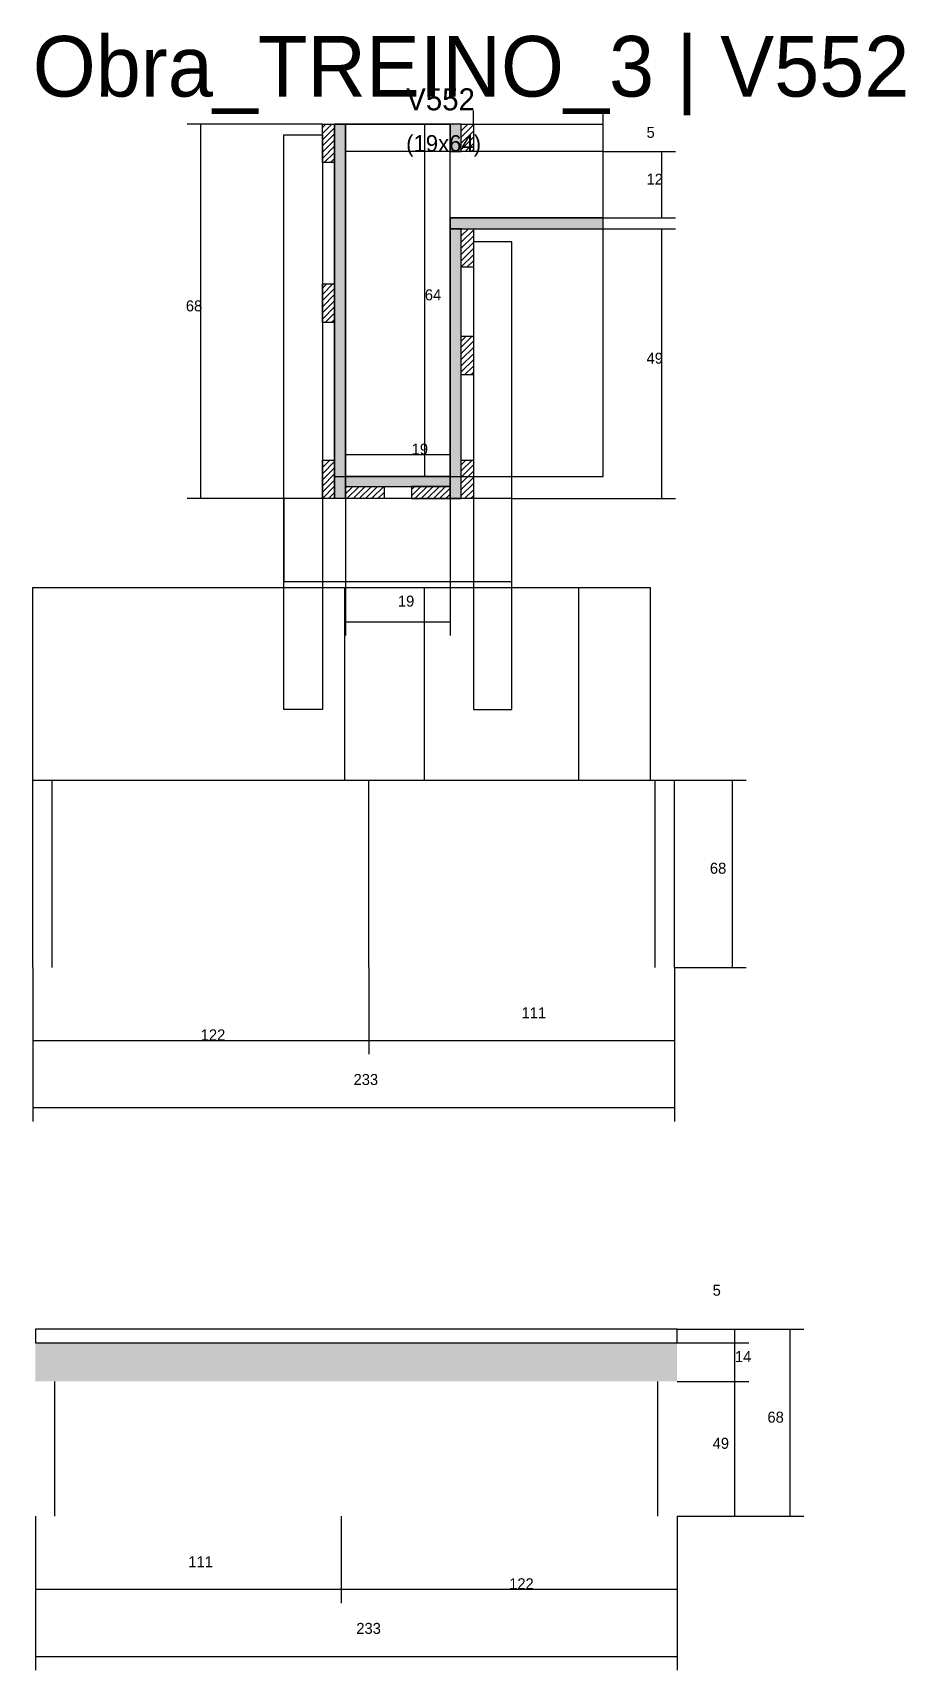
# Model space of a CAD drawing. Header units: metres. Extents: x -132 to 34800, y -36000 to 1848.
# Drawn here: x 11680 to 11997, y -31231 to -30637 of the extents above; entities that cross this region are included whole.
import ezdxf

# ---------------------------------------------------------------- set-up
doc = ezdxf.new("R2010")
doc.units = ezdxf.units.M
for name, color, linetype in [('CONCRETO', 251, 'Continuous'), ('COTA', 4, 'Continuous'), ('Cota Seção (2x)', 4, 'Continuous'), ('Hachura', 253, 'Continuous'), ('LABEL_ID', 3, 'Continuous'), ('Madeira', 126, 'Continuous'), ('Painéis', 200, 'Continuous'), ('SARR_2.2x7', 40, 'Continuous'), ('SARR_3.5x7', 81, 'Continuous'), ('Texto Seção', 7, 'Continuous')]:
    doc.layers.add(name, color=color, linetype=linetype)

msp = doc.modelspace()

# ---------------------------------------------------------------- texts
at = {"layer": 'COTA'}
for s, p in [('5', (11902.9, -30675)), ('12', (11902.9, -30692)), ('68', (11735.6, -30738)), ('49', (11902.9, -30757)), ('19', (11812.6, -30845.2)), ('68', (11925.9, -30942.2)), ('111', (11857.5, -30994.7)), ('122', (11741, -31002.7)), ('233', (11796.5, -31018.9)), ('5', (11926.9, -31095.4)), ('14', (11935, -31119.5)), ('68', (11946.8, -31141.5)), ('49', (11926.9, -31151)), ('111', (11736.5, -31194)), ('122', (11853, -31202)), ('233', (11797.5, -31218.2))]:
    msp.add_text(s, height=4, dxfattribs=at).set_placement(p)
at = {"layer": 'Cota Seção (2x)'}
for s, p in [('64', (11822.4, -30734)), ('19', (11817.6, -30790))]:
    msp.add_text(s, height=4, dxfattribs=at).set_placement(p)
at = {"layer": 'LABEL_ID'}
msp.add_text('Obra_TREINO_3 | V552', height=22, dxfattribs=at).set_placement((11680, -30660))
at = {"layer": 'Texto Seção'}
for s, height, p in [('V552', 8, (11815.6, -30665)), ('(19x64)', 6, (11815.6, -30680))]:
    msp.add_text(s, height=height, dxfattribs=at).set_placement(p)

# ---------------------------------------------------------------- hatches: boundary and pattern name
at = {"layer": 'COTA'}
h = msp.add_hatch(dxfattribs=at)
h.set_pattern_fill('AR-CONC', scale=0.03)
h.paths.add_polyline_path([(11681, -31112.5), (11681, -31126.5), (11681, -31126.5), (11914, -31126.5), (11914, -31126.5), (11914, -31112.5), (11914, -31112.5), (11681, -31112.5)])
at = {"layer": 'Hachura'}
h = msp.add_hatch(dxfattribs=at)
h.set_pattern_fill('ANSI31', scale=0.5)
h.paths.add_polyline_path([(11785.2, -30670), (11789.6, -30670), (11789.6, -30670), (11789.6, -30684), (11789.6, -30684), (11785.2, -30684), (11785.2, -30684), (11785.2, -30670)])
h = msp.add_hatch(color=8, dxfattribs=at)
h.dxf.hatch_style = 1
h.paths.add_polyline_path([(11789.6, -30670), (11793.6, -30670), (11793.6, -30670), (11793.6, -30806), (11793.6, -30806), (11789.6, -30806), (11789.6, -30806), (11789.6, -30670)])
h = msp.add_hatch(color=8, dxfattribs=at)
h.dxf.hatch_style = 1
h.paths.add_polyline_path([(11835.6, -30680), (11831.6, -30680), (11831.6, -30680), (11831.6, -30670), (11831.6, -30670), (11835.6, -30670), (11835.6, -30670), (11835.6, -30680)])
h = msp.add_hatch(dxfattribs=at)
h.set_pattern_fill('ANSI31', scale=0.5)
h.paths.add_polyline_path([(11835.6, -30670), (11840, -30670), (11840, -30670), (11840, -30680), (11840, -30680), (11835.6, -30680), (11835.6, -30680), (11835.6, -30670)])
h = msp.add_hatch(color=8, dxfattribs=at)
h.dxf.hatch_style = 1
h.paths.add_polyline_path([(11887.2, -30708), (11887.2, -30704), (11887.2, -30704), (11831.6, -30704), (11831.6, -30704), (11831.6, -30708), (11831.6, -30708), (11887.2, -30708)])
h = msp.add_hatch(color=8, dxfattribs=at)
h.dxf.hatch_style = 1
h.paths.add_polyline_path([(11835.6, -30708), (11831.6, -30708), (11831.6, -30708), (11831.6, -30806), (11831.6, -30806), (11835.6, -30806), (11835.6, -30806), (11835.6, -30708)])
h = msp.add_hatch(dxfattribs=at)
h.set_pattern_fill('ANSI31', scale=0.5)
h.paths.add_polyline_path([(11835.6, -30708), (11840, -30708), (11840, -30708), (11840, -30722), (11840, -30722), (11835.6, -30722), (11835.6, -30722), (11835.6, -30708)])
h = msp.add_hatch(dxfattribs=at)
h.set_pattern_fill('ANSI31', scale=0.5)
h.paths.add_polyline_path([(11785.2, -30728), (11789.6, -30728), (11789.6, -30728), (11789.6, -30742), (11789.6, -30742), (11785.2, -30742), (11785.2, -30742), (11785.2, -30728)])
h = msp.add_hatch(dxfattribs=at)
h.set_pattern_fill('ANSI31', scale=0.5)
h.paths.add_polyline_path([(11835.6, -30747), (11840, -30747), (11840, -30747), (11840, -30761), (11840, -30761), (11835.6, -30761), (11835.6, -30761), (11835.6, -30747)])
h = msp.add_hatch(dxfattribs=at)
h.set_pattern_fill('ANSI31', scale=0.5)
h.paths.add_polyline_path([(11785.2, -30792), (11789.6, -30792), (11789.6, -30792), (11789.6, -30806), (11789.6, -30806), (11785.2, -30806), (11785.2, -30806), (11785.2, -30792)])
h = msp.add_hatch(dxfattribs=at)
h.set_pattern_fill('ANSI31', scale=0.5)
h.paths.add_polyline_path([(11835.6, -30792), (11840, -30792), (11840, -30792), (11840, -30806), (11840, -30806), (11835.6, -30806), (11835.6, -30806), (11835.6, -30792)])
h = msp.add_hatch(color=8, dxfattribs=at)
h.dxf.hatch_style = 1
h.paths.add_polyline_path([(11831.6, -30801.6), (11831.6, -30798), (11831.6, -30798), (11793.6, -30798), (11793.6, -30798), (11793.6, -30801.6), (11793.6, -30801.6), (11831.6, -30801.6)])
h = msp.add_hatch(dxfattribs=at)
h.set_pattern_fill('ANSI31', scale=0.5)
h.paths.add_polyline_path([(11793.6, -30806), (11793.6, -30801.6), (11793.6, -30801.6), (11807.6, -30801.6), (11807.6, -30801.6), (11807.6, -30806), (11807.6, -30806), (11793.6, -30806)])
h = msp.add_hatch(dxfattribs=at)
h.set_pattern_fill('ANSI31', scale=0.5)
h.paths.add_polyline_path([(11831.6, -30806), (11831.6, -30801.6), (11831.6, -30801.6), (11817.6, -30801.6), (11817.6, -30801.6), (11817.6, -30806), (11817.6, -30806), (11831.6, -30806)])

# ---------------------------------------------------------------- linework, layer by layer
at = {"layer": 'CONCRETO'}
for points in [[(11831.6, -30704), (11831.6, -30706), (11831.6, -30706), (11831.6, -30798), (11793.6, -30798), (11793.6, -30670), (11789.6, -30670), (11789.6, -30670), (11831.6, -30670), (11831.6, -30680)], [(11793.6, -30694), (11793.6, -30694), (11793.6, -30726), (11793.6, -30726), (11793.6, -30798), (11831.6, -30798), (11831.6, -30704), (11887.2, -30704), (11887.2, -30680), (11831.6, -30680)]]:
    msp.add_lwpolyline(points, dxfattribs=at)
for points in [[(11789.6, -30798), (11831.6, -30798), (11831.6, -30670), (11789.6, -30670)], [(11793.6, -30798), (11887.2, -30798), (11887.2, -30680), (11793.6, -30680)]]:
    msp.add_lwpolyline(points, close=True, dxfattribs=at)
at = {"layer": 'COTA'}
for p, q in [((11840, -30670), (11840, -30665)), ((11887.2, -30680), (11887.2, -30665)), ((11785.2, -30670), (11736.1, -30670)), ((11741.1, -30806), (11741.1, -30670)), ((11840, -30670), (11887.2, -30670)), ((11887.2, -30680), (11913.4, -30680)), ((11908.4, -30704), (11908.4, -30680)), ((11849.6, -30708), (11913.4, -30708)), ((11887.2, -30704), (11913.4, -30704)), ((11908.4, -30806), (11908.4, -30708)), ((11771.2, -30806), (11736.1, -30806)), ((11793.6, -30806), (11793.6, -30855.7)), ((11831.6, -30806), (11831.6, -30855.7)), ((11854, -30806), (11913.4, -30806)), ((11793.6, -30850.7), (11831.6, -30850.7)), ((11913, -30908.2), (11939.1, -30908.2)), ((11934.1, -30976.2), (11934.1, -30908.2)), ((11680, -30976.2), (11680, -31007.7)), ((11680, -30976.2), (11680, -31032.1)), ((11802, -30976.2), (11802, -31007.7)), ((11802, -30976.2), (11802, -31007.7)), ((11913, -30976.2), (11913, -31007.7)), ((11913, -30976.2), (11913, -31032.1)), ((11913, -30976.2), (11939.1, -30976.2)), ((11680, -31002.7), (11802, -31002.7)), ((11802, -31002.7), (11913, -31002.7)), ((11680, -31027.1), (11913, -31027.1)), ((11914, -31107.5), (11960, -31107.5)), ((11914, -31107.5), (11940, -31107.5)), ((11935, -31112.5), (11935, -31107.5)), ((11955, -31175.5), (11955, -31107.5)), ((11914, -31112.5), (11940, -31112.5)), ((11914, -31112.5), (11940, -31112.5)), ((11935, -31126.5), (11935, -31112.5)), ((11914, -31126.5), (11940, -31126.5)), ((11914, -31126.5), (11940, -31126.5)), ((11935, -31175.5), (11935, -31126.5)), ((11681, -31175.5), (11681, -31207)), ((11681, -31175.5), (11681, -31231.4)), ((11792, -31175.5), (11792, -31207)), ((11792, -31175.5), (11792, -31207)), ((11914, -31175.5), (11914, -31207)), ((11914, -31175.5), (11914, -31231.4)), ((11914, -31175.5), (11940, -31175.5)), ((11914, -31175.5), (11960, -31175.5)), ((11681, -31202), (11792, -31202)), ((11792, -31202), (11914, -31202)), ((11681, -31226.4), (11914, -31226.4))]:
    msp.add_line(p, q, dxfattribs=at)
at = {"layer": 'Cota Seção (2x)'}
for p, q in [((11793.6, -30670), (11827.4, -30670)), ((11822.4, -30798), (11822.4, -30670)), ((11793.6, -30806), (11793.6, -30785)), ((11831.6, -30806), (11831.6, -30785)), ((11793.6, -30790), (11831.6, -30790)), ((11793.6, -30798), (11827.4, -30798))]:
    msp.add_line(p, q, dxfattribs=at)
at = {"layer": 'Madeira'}
for points in [[(11785.2, -30670), (11789.6, -30670), (11789.6, -30684), (11785.2, -30684)], [(11835.6, -30670), (11840, -30670), (11840, -30680), (11835.6, -30680)], [(11835.6, -30708), (11840, -30708), (11840, -30722), (11835.6, -30722)], [(11785.2, -30728), (11789.6, -30728), (11789.6, -30742), (11785.2, -30742)], [(11835.6, -30747), (11840, -30747), (11840, -30761), (11835.6, -30761)], [(11785.2, -30792), (11789.6, -30792), (11789.6, -30806), (11785.2, -30806)], [(11835.6, -30792), (11840, -30792), (11840, -30806), (11835.6, -30806)], [(11793.6, -30806), (11793.6, -30801.6), (11807.6, -30801.6), (11807.6, -30806)], [(11831.6, -30806), (11831.6, -30801.6), (11817.6, -30801.6), (11817.6, -30806)]]:
    msp.add_lwpolyline(points, close=True, dxfattribs=at)
at = {"layer": 'Painéis'}
for p, q in [((11793.6, -30806), (11793.6, -30670)), ((11831.6, -30704), (11887.2, -30704)), ((11831.6, -30708), (11831.6, -30704)), ((11831.6, -30806), (11831.6, -30708)), ((11887.2, -30708), (11887.2, -30704)), ((11793.6, -30798), (11831.6, -30798)), ((11793.6, -30801.6), (11793.6, -30798)), ((11831.6, -30801.6), (11831.6, -30798)), ((11680, -30838.2), (11793.3, -30838.2)), ((11680, -30908.2), (11680, -30838.2)), ((11793.3, -30908.2), (11793.3, -30838.2)), ((11793.3, -30838.2), (11822.3, -30838.2)), ((11793.3, -30908.2), (11793.3, -30838.2)), ((11822.3, -30908.2), (11822.3, -30838.2)), ((11822.3, -30838.2), (11878.3, -30838.2)), ((11822.3, -30908.2), (11822.3, -30838.2)), ((11878.3, -30908.2), (11878.3, -30838.2)), ((11878.3, -30838.2), (11904.3, -30838.2)), ((11878.3, -30908.2), (11878.3, -30838.2)), ((11904.3, -30908.2), (11904.3, -30838.2)), ((11680, -30908.2), (11913, -30908.2)), ((11680, -30976.2), (11680, -30908.2)), ((11680, -30908.2), (11793.3, -30908.2)), ((11793.3, -30908.2), (11822.3, -30908.2)), ((11802, -30976.2), (11802, -30908.2)), ((11822.3, -30908.2), (11878.3, -30908.2)), ((11878.3, -30908.2), (11904.3, -30908.2)), ((11913, -30976.2), (11913, -30908.2))]:
    msp.add_line(p, q, dxfattribs=at)
for points in [[(11789.6, -30670), (11793.6, -30670), (11793.6, -30806), (11789.6, -30806)], [(11835.6, -30670), (11831.6, -30670), (11831.6, -30680), (11835.6, -30680)], [(11887.2, -30708), (11887.2, -30704), (11831.6, -30704), (11831.6, -30708)], [(11835.6, -30708), (11831.6, -30708), (11831.6, -30806), (11835.6, -30806)], [(11831.6, -30801.6), (11831.6, -30798), (11793.6, -30798), (11793.6, -30801.6)], [(11914, -31107.5), (11681, -31107.5), (11681, -31112.5), (11914, -31112.5)]]:
    msp.add_lwpolyline(points, close=True, dxfattribs=at)
at = {"layer": 'SARR_2.2x7'}
for p, q in [((11687, -30976.2), (11687, -30908.2)), ((11906, -30976.2), (11906, -30908.2)), ((11688, -31175.5), (11688, -31126.5)), ((11907, -31175.5), (11907, -31126.5))]:
    msp.add_line(p, q, dxfattribs=at)
at = {"layer": 'SARR_3.5x7'}
for points in [[(11771.2, -30673.9), (11785.2, -30673.9), (11785.2, -30882.5), (11771.2, -30882.5)], [(11854, -30712.8), (11840, -30712.8), (11840, -30882.5), (11854, -30882.5)], [(11854, -30806), (11771.2, -30806), (11771.2, -30836.1), (11854, -30836.1)]]:
    msp.add_lwpolyline(points, close=True, dxfattribs=at)

msp.set_redraw_order([(e.dxf.handle, doc.entitydb.next_handle()) for e in msp.query("TEXT MTEXT ATTDEF DIMENSION ARC_DIMENSION")])  # texts and dimensions are drawn at this point

doc.saveas('drawing.dxf')
